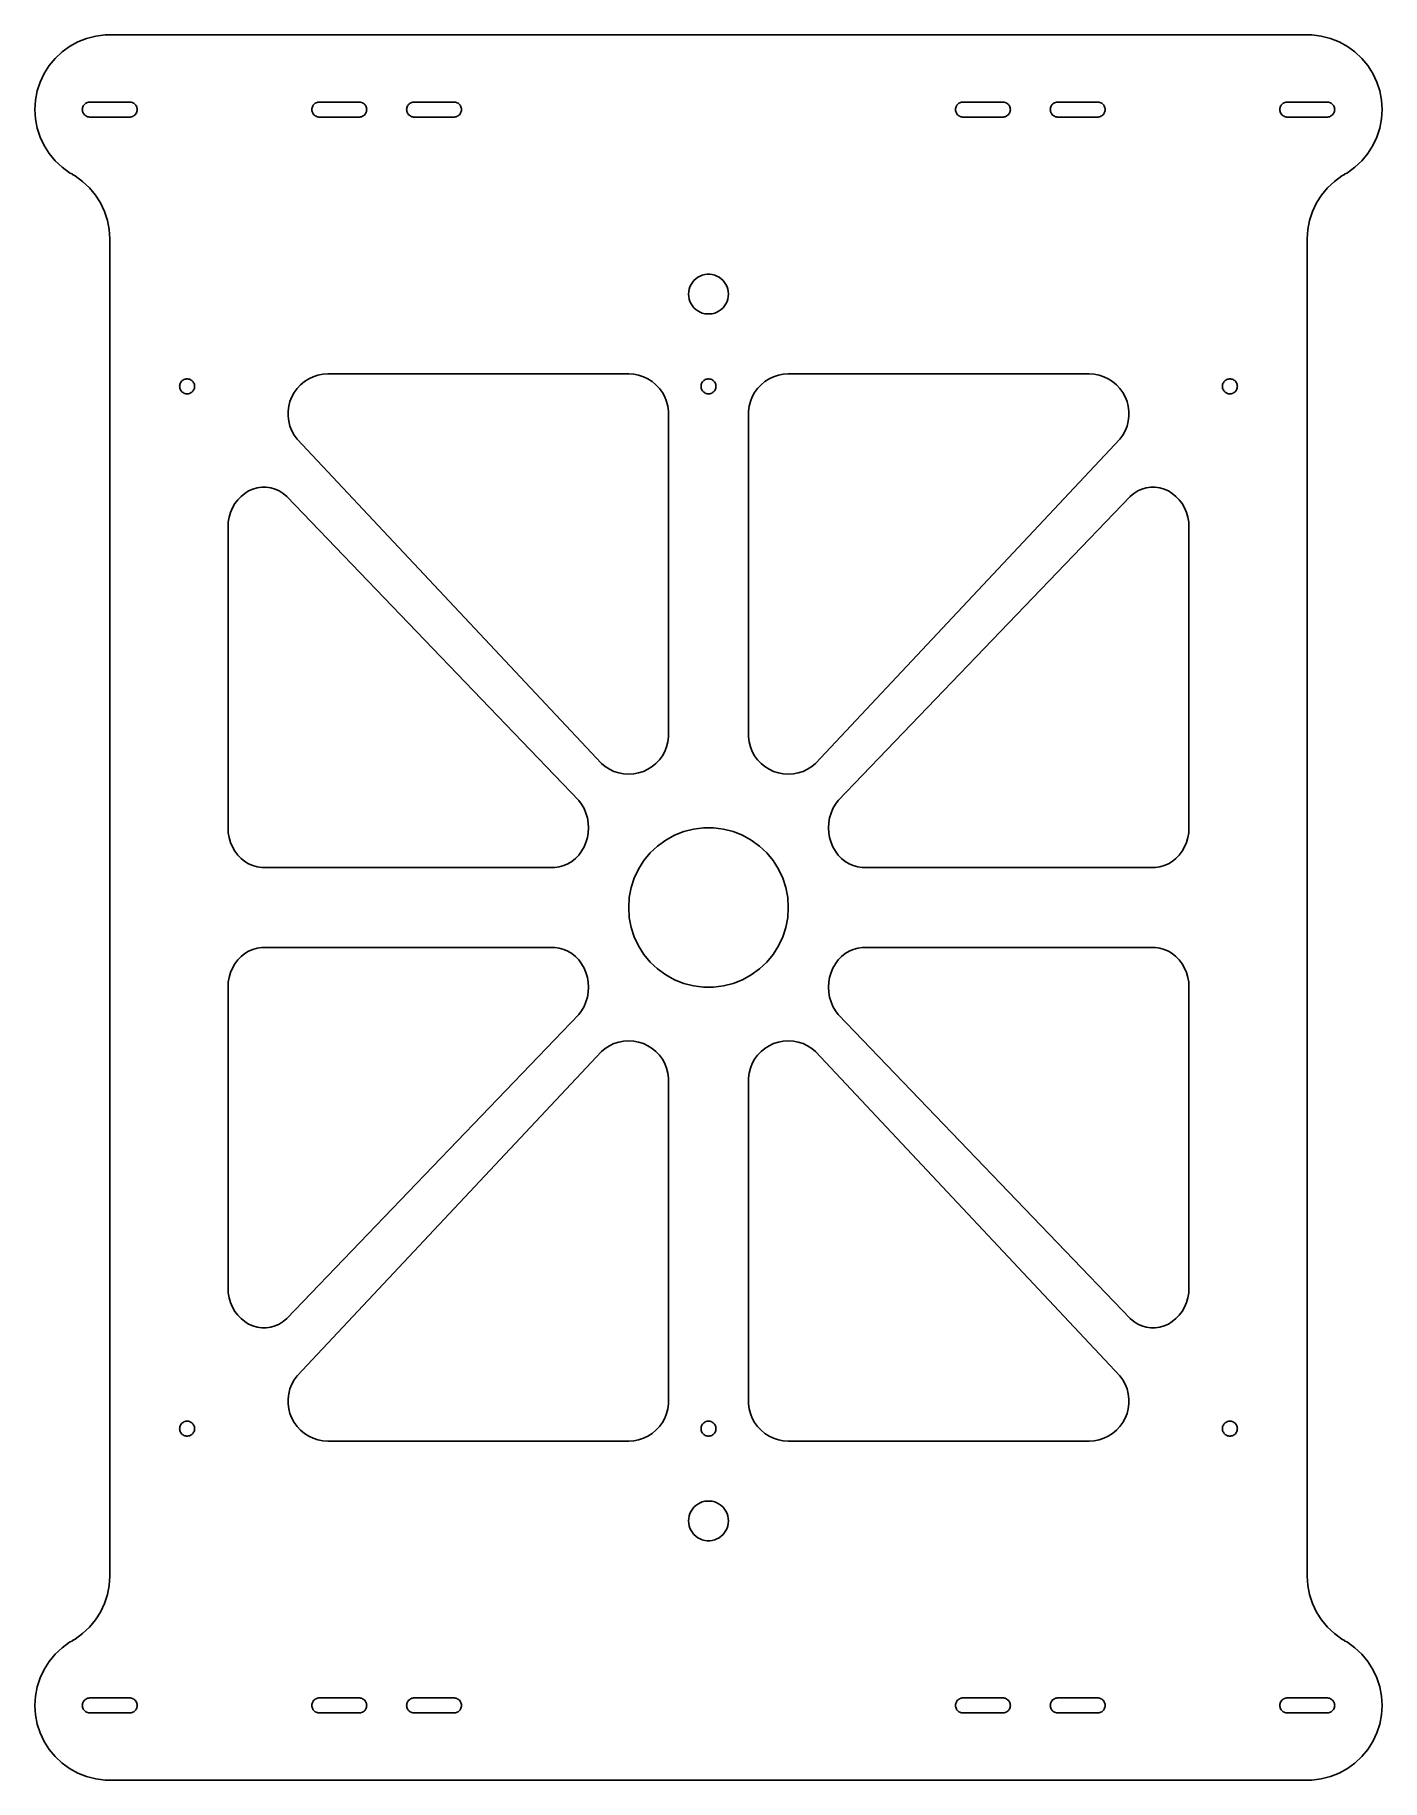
# Model space of a CAD drawing. Header units: metres. Extents: x -135 to 135, y -175 to 175.
import ezdxf

# ---------------------------------------------------------------- set-up
doc = ezdxf.new("R2010")
doc.units = ezdxf.units.M

msp = doc.modelspace()

# ---------------------------------------------------------------- linework, layer by layer
for p, q in [((-120.942, 174.97), (-122.811, 174.734)), ((120.942, 174.97), (-120.942, 174.97)), ((122.811, 174.734), (120.942, 174.97)), ((-129.561, 171.558), (-130.935, 170.268)), ((-128.037, 172.665), (-129.561, 171.558)), ((-126.387, 173.572), (-128.037, 172.665)), ((-124.635, 174.266), (-126.387, 173.572)), ((-122.811, 174.734), (-124.635, 174.266)), ((124.635, 174.266), (122.811, 174.734)), ((126.387, 173.572), (124.635, 174.266)), ((128.037, 172.665), (126.387, 173.572)), ((129.561, 171.558), (128.037, 172.665)), ((130.935, 170.268), (129.561, 171.558)), ((-132.135, 168.817), (-133.145, 167.226)), ((-130.935, 170.268), (-132.135, 168.817)), ((132.135, 168.817), (130.935, 170.268)), ((133.145, 167.226), (132.135, 168.817)), ((-133.947, 165.522), (-134.529, 163.73)), ((-133.145, 167.226), (-133.947, 165.522)), ((133.947, 165.522), (133.145, 167.226)), ((134.529, 163.73), (133.947, 165.522)), ((-134.882, 161.88), (-135, 160)), ((-134.529, 163.73), (-134.882, 161.88)), ((-125.214, 160.882), (-125.093, 161.027)), ((-125.093, 161.027), (-124.956, 161.156)), ((-124.956, 161.156), (-124.804, 161.266)), ((-124.804, 161.266), (-124.639, 161.357)), ((-124.639, 161.357), (-124.464, 161.427)), ((-124.464, 161.427), (-124.281, 161.473)), ((-124.281, 161.473), (-124.094, 161.497)), ((-124.094, 161.497), (-115.906, 161.497)), ((-115.906, 161.497), (-115.719, 161.473)), ((-115.719, 161.473), (-115.536, 161.427)), ((-115.536, 161.427), (-115.361, 161.357)), ((-115.361, 161.357), (-115.196, 161.266)), ((-115.196, 161.266), (-115.044, 161.156)), ((-115.044, 161.156), (-114.907, 161.027)), ((-114.907, 161.027), (-114.786, 160.882)), ((-79.2135, 160.882), (-79.0934, 161.027)), ((-79.0934, 161.027), (-78.9561, 161.156)), ((-78.9561, 161.156), (-78.8037, 161.266)), ((-78.8037, 161.266), (-78.6387, 161.357)), ((-78.6387, 161.357), (-78.4635, 161.427)), ((-78.4635, 161.427), (-78.2811, 161.473)), ((-78.2811, 161.473), (-78.0942, 161.497)), ((-78.0942, 161.497), (-69.9058, 161.497)), ((-69.9058, 161.497), (-69.7189, 161.473)), ((-69.7189, 161.473), (-69.5365, 161.427)), ((-69.5365, 161.427), (-69.3613, 161.357)), ((-69.3613, 161.357), (-69.1963, 161.266)), ((-69.1963, 161.266), (-69.0439, 161.156)), ((-69.0439, 161.156), (-68.9066, 161.027)), ((-68.9066, 161.027), (-68.7865, 160.882)), ((-60.2135, 160.882), (-60.0935, 161.027)), ((-60.0935, 161.027), (-59.9561, 161.156)), ((-59.9561, 161.156), (-59.8037, 161.266)), ((-59.8037, 161.266), (-59.6387, 161.357)), ((-59.6387, 161.357), (-59.4635, 161.427)), ((-59.4635, 161.427), (-59.2811, 161.473)), ((-59.2811, 161.473), (-59.0942, 161.497)), ((-59.0942, 161.497), (-50.9058, 161.497)), ((-50.9058, 161.497), (-50.7189, 161.473)), ((-50.7189, 161.473), (-50.5365, 161.427)), ((-50.5365, 161.427), (-50.3613, 161.357)), ((-50.3613, 161.357), (-50.1963, 161.266)), ((-50.1963, 161.266), (-50.0439, 161.156)), ((-50.0439, 161.156), (-49.9066, 161.027)), ((-49.9066, 161.027), (-49.7865, 160.882)), ((49.7865, 160.882), (49.9066, 161.027)), ((49.9066, 161.027), (50.0439, 161.156)), ((50.0439, 161.156), (50.1963, 161.266)), ((50.1963, 161.266), (50.3613, 161.357)), ((50.3613, 161.357), (50.5365, 161.427)), ((50.5365, 161.427), (50.7189, 161.473)), ((50.7189, 161.473), (50.9058, 161.497)), ((50.9058, 161.497), (59.0942, 161.497)), ((59.0942, 161.497), (59.2811, 161.473)), ((59.2811, 161.473), (59.4635, 161.427)), ((59.4635, 161.427), (59.6387, 161.357)), ((59.6387, 161.357), (59.8037, 161.266)), ((59.8037, 161.266), (59.9561, 161.156)), ((59.9561, 161.156), (60.0935, 161.027)), ((60.0935, 161.027), (60.2135, 160.882)), ((68.7865, 160.882), (68.9066, 161.027)), ((68.9066, 161.027), (69.0439, 161.156)), ((69.0439, 161.156), (69.1963, 161.266)), ((69.1963, 161.266), (69.3613, 161.357)), ((69.3613, 161.357), (69.5365, 161.427)), ((69.5365, 161.427), (69.7189, 161.473)), ((69.7189, 161.473), (69.9058, 161.497)), ((69.9058, 161.497), (78.0942, 161.497)), ((78.0942, 161.497), (78.2811, 161.473)), ((78.2811, 161.473), (78.4635, 161.427)), ((78.4635, 161.427), (78.6387, 161.357)), ((78.6387, 161.357), (78.8037, 161.266)), ((78.8037, 161.266), (78.9561, 161.156)), ((78.9561, 161.156), (79.0934, 161.027)), ((79.0934, 161.027), (79.2135, 160.882)), ((114.786, 160.882), (114.907, 161.027)), ((114.907, 161.027), (115.044, 161.156)), ((115.044, 161.156), (115.196, 161.266)), ((115.196, 161.266), (115.361, 161.357)), ((115.361, 161.357), (115.536, 161.427)), ((115.536, 161.427), (115.719, 161.473)), ((115.719, 161.473), (115.906, 161.497)), ((115.906, 161.497), (124.094, 161.497)), ((124.094, 161.497), (124.281, 161.473)), ((124.281, 161.473), (124.464, 161.427)), ((124.464, 161.427), (124.639, 161.357)), ((124.639, 161.357), (124.804, 161.266)), ((124.804, 161.266), (124.956, 161.156)), ((124.956, 161.156), (125.093, 161.027)), ((125.093, 161.027), (125.214, 160.882)), ((134.882, 161.88), (134.529, 163.73)), ((135, 160), (134.882, 161.88)), ((-135, 160), (-134.882, 158.12)), ((-134.882, 158.12), (-134.529, 156.27)), ((-125.5, 160), (-125.488, 160.188)), ((-125.488, 159.812), (-125.5, 160)), ((-125.488, 160.188), (-125.453, 160.373)), ((-125.453, 159.627), (-125.488, 159.812)), ((-125.453, 160.373), (-125.395, 160.552)), ((-125.395, 159.448), (-125.453, 159.627)), ((-125.395, 160.552), (-125.314, 160.723)), ((-125.314, 159.277), (-125.395, 159.448)), ((-125.314, 160.723), (-125.214, 160.882)), ((-125.214, 159.118), (-125.314, 159.277)), ((-125.093, 158.973), (-125.214, 159.118)), ((-124.956, 158.844), (-125.093, 158.973)), ((-124.804, 158.734), (-124.956, 158.844)), ((-124.639, 158.643), (-124.804, 158.734)), ((-124.464, 158.573), (-124.639, 158.643)), ((-124.281, 158.527), (-124.464, 158.573)), ((-124.094, 158.503), (-124.281, 158.527)), ((-115.906, 158.503), (-124.094, 158.503)), ((-115.719, 158.527), (-115.906, 158.503)), ((-115.536, 158.573), (-115.719, 158.527)), ((-115.361, 158.643), (-115.536, 158.573)), ((-115.196, 158.734), (-115.361, 158.643)), ((-115.044, 158.844), (-115.196, 158.734)), ((-114.907, 158.973), (-115.044, 158.844)), ((-114.786, 159.118), (-114.907, 158.973)), ((-114.786, 160.882), (-114.686, 160.723)), ((-114.686, 159.277), (-114.786, 159.118)), ((-114.686, 160.723), (-114.605, 160.552)), ((-114.605, 159.448), (-114.686, 159.277)), ((-114.605, 160.552), (-114.547, 160.373)), ((-114.547, 159.627), (-114.605, 159.448)), ((-114.547, 160.373), (-114.512, 160.188)), ((-114.512, 159.812), (-114.547, 159.627)), ((-114.512, 160.188), (-114.5, 160)), ((-114.5, 160), (-114.512, 159.812)), ((-79.5, 160), (-79.4882, 160.188)), ((-79.4882, 159.812), (-79.5, 160)), ((-79.4882, 160.188), (-79.4529, 160.373)), ((-79.4529, 159.627), (-79.4882, 159.812)), ((-79.4529, 160.373), (-79.3947, 160.552)), ((-79.3947, 159.448), (-79.4529, 159.627)), ((-79.3947, 160.552), (-79.3145, 160.723)), ((-79.3145, 159.277), (-79.3947, 159.448)), ((-79.3145, 160.723), (-79.2135, 160.882)), ((-79.2135, 159.118), (-79.3145, 159.277)), ((-79.0934, 158.973), (-79.2135, 159.118)), ((-78.9561, 158.844), (-79.0934, 158.973)), ((-78.8037, 158.734), (-78.9561, 158.844)), ((-78.6387, 158.643), (-78.8037, 158.734)), ((-78.4635, 158.573), (-78.6387, 158.643)), ((-78.2811, 158.527), (-78.4635, 158.573)), ((-78.0942, 158.503), (-78.2811, 158.527)), ((-69.9058, 158.503), (-78.0942, 158.503)), ((-69.7189, 158.527), (-69.9058, 158.503)), ((-69.5365, 158.573), (-69.7189, 158.527)), ((-69.3613, 158.643), (-69.5365, 158.573)), ((-69.1963, 158.734), (-69.3613, 158.643)), ((-69.0439, 158.844), (-69.1963, 158.734)), ((-68.9066, 158.973), (-69.0439, 158.844)), ((-68.7865, 159.118), (-68.9066, 158.973)), ((-68.7865, 160.882), (-68.6855, 160.723)), ((-68.6855, 159.277), (-68.7865, 159.118)), ((-68.6855, 160.723), (-68.6053, 160.552)), ((-68.6053, 159.448), (-68.6855, 159.277)), ((-68.6053, 160.552), (-68.5471, 160.373)), ((-68.5471, 159.627), (-68.6053, 159.448)), ((-68.5471, 160.373), (-68.5118, 160.188)), ((-68.5118, 159.812), (-68.5471, 159.627)), ((-68.5118, 160.188), (-68.5, 160)), ((-68.5, 160), (-68.5118, 159.812)), ((-60.5, 160), (-60.4882, 160.188)), ((-60.4882, 159.812), (-60.5, 160)), ((-60.4882, 160.188), (-60.4529, 160.373)), ((-60.4529, 159.627), (-60.4882, 159.812)), ((-60.4529, 160.373), (-60.3947, 160.552)), ((-60.3947, 159.448), (-60.4529, 159.627)), ((-60.3947, 160.552), (-60.3145, 160.723)), ((-60.3145, 159.277), (-60.3947, 159.448)), ((-60.3145, 160.723), (-60.2135, 160.882)), ((-60.2135, 159.118), (-60.3145, 159.277)), ((-60.0935, 158.973), (-60.2135, 159.118)), ((-59.9561, 158.844), (-60.0935, 158.973)), ((-59.8037, 158.734), (-59.9561, 158.844)), ((-59.6387, 158.643), (-59.8037, 158.734)), ((-59.4635, 158.573), (-59.6387, 158.643)), ((-59.2811, 158.527), (-59.4635, 158.573)), ((-59.0942, 158.503), (-59.2811, 158.527)), ((-50.9058, 158.503), (-59.0942, 158.503)), ((-50.7189, 158.527), (-50.9058, 158.503)), ((-50.5365, 158.573), (-50.7189, 158.527)), ((-50.3613, 158.643), (-50.5365, 158.573)), ((-50.1963, 158.734), (-50.3613, 158.643)), ((-50.0439, 158.844), (-50.1963, 158.734)), ((-49.9066, 158.973), (-50.0439, 158.844)), ((-49.7865, 159.118), (-49.9066, 158.973)), ((-49.7865, 160.882), (-49.6855, 160.723)), ((-49.6855, 159.277), (-49.7865, 159.118)), ((-49.6855, 160.723), (-49.6053, 160.552)), ((-49.6053, 159.448), (-49.6855, 159.277)), ((-49.6053, 160.552), (-49.5471, 160.373)), ((-49.5471, 159.627), (-49.6053, 159.448)), ((-49.5471, 160.373), (-49.5118, 160.188)), ((-49.5118, 159.812), (-49.5471, 159.627)), ((-49.5118, 160.188), (-49.5, 160)), ((-49.5, 160), (-49.5118, 159.812)), ((49.5, 160), (49.5118, 160.188)), ((49.5118, 159.812), (49.5, 160)), ((49.5118, 160.188), (49.5471, 160.373)), ((49.5471, 159.627), (49.5118, 159.812)), ((49.5471, 160.373), (49.6053, 160.552)), ((49.6053, 159.448), (49.5471, 159.627)), ((49.6053, 160.552), (49.6855, 160.723)), ((49.6855, 159.277), (49.6053, 159.448)), ((49.6855, 160.723), (49.7865, 160.882)), ((49.7865, 159.118), (49.6855, 159.277)), ((49.9066, 158.973), (49.7865, 159.118)), ((50.0439, 158.844), (49.9066, 158.973)), ((50.1963, 158.734), (50.0439, 158.844)), ((50.3613, 158.643), (50.1963, 158.734)), ((50.5365, 158.573), (50.3613, 158.643)), ((50.7189, 158.527), (50.5365, 158.573)), ((50.9058, 158.503), (50.7189, 158.527)), ((59.0942, 158.503), (50.9058, 158.503)), ((59.2811, 158.527), (59.0942, 158.503)), ((59.4635, 158.573), (59.2811, 158.527)), ((59.6387, 158.643), (59.4635, 158.573)), ((59.8037, 158.734), (59.6387, 158.643)), ((59.9561, 158.844), (59.8037, 158.734)), ((60.0935, 158.973), (59.9561, 158.844)), ((60.2135, 159.118), (60.0935, 158.973)), ((60.2135, 160.882), (60.3145, 160.723)), ((60.3145, 159.277), (60.2135, 159.118)), ((60.3145, 160.723), (60.3947, 160.552)), ((60.3947, 159.448), (60.3145, 159.277)), ((60.3947, 160.552), (60.4529, 160.373)), ((60.4529, 159.627), (60.3947, 159.448)), ((60.4529, 160.373), (60.4882, 160.188)), ((60.4882, 159.812), (60.4529, 159.627)), ((60.4882, 160.188), (60.5, 160)), ((60.5, 160), (60.4882, 159.812)), ((68.5, 160), (68.5118, 160.188)), ((68.5118, 159.812), (68.5, 160)), ((68.5118, 160.188), (68.5471, 160.373)), ((68.5471, 159.627), (68.5118, 159.812)), ((68.5471, 160.373), (68.6053, 160.552)), ((68.6053, 159.448), (68.5471, 159.627)), ((68.6053, 160.552), (68.6855, 160.723)), ((68.6855, 159.277), (68.6053, 159.448)), ((68.6855, 160.723), (68.7865, 160.882)), ((68.7865, 159.118), (68.6855, 159.277)), ((68.9066, 158.973), (68.7865, 159.118)), ((69.0439, 158.844), (68.9066, 158.973)), ((69.1963, 158.734), (69.0439, 158.844)), ((69.3613, 158.643), (69.1963, 158.734)), ((69.5365, 158.573), (69.3613, 158.643)), ((69.7189, 158.527), (69.5365, 158.573)), ((69.9058, 158.503), (69.7189, 158.527)), ((78.0942, 158.503), (69.9058, 158.503)), ((78.2811, 158.527), (78.0942, 158.503)), ((78.4635, 158.573), (78.2811, 158.527)), ((78.6387, 158.643), (78.4635, 158.573)), ((78.8037, 158.734), (78.6387, 158.643)), ((78.9561, 158.844), (78.8037, 158.734)), ((79.0934, 158.973), (78.9561, 158.844)), ((79.2135, 159.118), (79.0934, 158.973)), ((79.2135, 160.882), (79.3145, 160.723)), ((79.3145, 159.277), (79.2135, 159.118)), ((79.3145, 160.723), (79.3947, 160.552)), ((79.3947, 159.448), (79.3145, 159.277)), ((79.3947, 160.552), (79.4529, 160.373)), ((79.4529, 159.627), (79.3947, 159.448)), ((79.4529, 160.373), (79.4882, 160.188)), ((79.4882, 159.812), (79.4529, 159.627)), ((79.4882, 160.188), (79.5, 160)), ((79.5, 160), (79.4882, 159.812)), ((114.5, 160), (114.512, 160.188)), ((114.512, 159.812), (114.5, 160)), ((114.512, 160.188), (114.547, 160.373)), ((114.547, 159.627), (114.512, 159.812)), ((114.547, 160.373), (114.605, 160.552)), ((114.605, 159.448), (114.547, 159.627)), ((114.605, 160.552), (114.686, 160.723)), ((114.686, 159.277), (114.605, 159.448)), ((114.686, 160.723), (114.786, 160.882)), ((114.786, 159.118), (114.686, 159.277)), ((114.907, 158.973), (114.786, 159.118)), ((115.044, 158.844), (114.907, 158.973)), ((115.196, 158.734), (115.044, 158.844)), ((115.361, 158.643), (115.196, 158.734)), ((115.536, 158.573), (115.361, 158.643)), ((115.719, 158.527), (115.536, 158.573)), ((115.906, 158.503), (115.719, 158.527)), ((124.094, 158.503), (115.906, 158.503)), ((124.281, 158.527), (124.094, 158.503)), ((124.464, 158.573), (124.281, 158.527)), ((124.639, 158.643), (124.464, 158.573)), ((124.804, 158.734), (124.639, 158.643)), ((124.956, 158.844), (124.804, 158.734)), ((125.093, 158.973), (124.956, 158.844)), ((125.214, 159.118), (125.093, 158.973)), ((125.214, 160.882), (125.314, 160.723)), ((125.314, 159.277), (125.214, 159.118)), ((125.314, 160.723), (125.395, 160.552)), ((125.395, 159.448), (125.314, 159.277)), ((125.395, 160.552), (125.453, 160.373)), ((125.453, 159.627), (125.395, 159.448)), ((125.453, 160.373), (125.488, 160.188)), ((125.488, 159.812), (125.453, 159.627)), ((125.488, 160.188), (125.5, 160)), ((125.5, 160), (125.488, 159.812)), ((134.529, 156.27), (134.882, 158.12)), ((134.882, 158.12), (135, 160)), ((-134.529, 156.27), (-133.947, 154.478)), ((-133.947, 154.478), (-133.145, 152.774)), ((133.145, 152.774), (133.947, 154.478)), ((133.947, 154.478), (134.529, 156.27)), ((-133.145, 152.774), (-132.135, 151.183)), ((-132.135, 151.183), (-130.935, 149.732)), ((130.935, 149.732), (132.135, 151.183)), ((132.135, 151.183), (133.145, 152.774)), ((-130.935, 149.732), (-129.561, 148.442)), ((-129.561, 148.442), (-128.037, 147.335)), ((-128.037, 147.335), (-127.5, 147.04)), ((-127.5, 147.04), (-127.5, 147.01)), ((-127.5, 147.01), (-126.963, 146.715)), ((126.963, 146.715), (127.5, 147.01)), ((127.5, 147.04), (128.037, 147.335)), ((127.5, 147.01), (127.5, 147.04)), ((128.037, 147.335), (129.561, 148.442)), ((129.561, 148.442), (130.935, 149.732)), ((-126.963, 146.715), (-125.439, 145.608)), ((-125.439, 145.608), (-124.065, 144.318)), ((-124.065, 144.318), (-122.865, 142.867)), ((122.865, 142.867), (124.065, 144.318)), ((124.065, 144.318), (125.439, 145.608)), ((125.439, 145.608), (126.963, 146.715)), ((-122.865, 142.867), (-121.855, 141.276)), ((-121.855, 141.276), (-121.053, 139.572)), ((121.053, 139.572), (121.855, 141.276)), ((121.855, 141.276), (122.865, 142.867)), ((-121.053, 139.572), (-120.471, 137.78)), ((-120.471, 137.78), (-120.118, 135.93)), ((120.118, 135.93), (120.471, 137.78)), ((120.471, 137.78), (121.053, 139.572)), ((-120.118, 135.93), (-120, 134.05)), ((-120, 134.05), (-120, -134.05)), ((120, 134.05), (120.118, 135.93)), ((120, -134.05), (120, 134.05)), ((-2.91586, 125.738), (-2.54968, 126.082)), ((-2.54968, 126.082), (-2.1433, 126.377)), ((-2.1433, 126.377), (-1.70311, 126.619)), ((-1.70311, 126.619), (-1.23605, 126.804)), ((-1.23605, 126.804), (-0.74951, 126.929)), ((-0.74951, 126.929), (-0.25116, 126.992)), ((-0.25116, 126.992), (0.25116, 126.992)), ((0.25116, 126.992), (0.74951, 126.929)), ((0.74951, 126.929), (1.23605, 126.804)), ((1.23605, 126.804), (1.70311, 126.619)), ((1.70311, 126.619), (2.1433, 126.377)), ((2.1433, 126.377), (2.54968, 126.082)), ((2.54968, 126.082), (2.91586, 125.738)), ((-4, 123), (-3.96844, 123.501)), ((-3.96844, 122.499), (-4, 123)), ((-3.96844, 123.501), (-3.87433, 123.995)), ((-3.87433, 122.005), (-3.96844, 122.499)), ((-3.87433, 123.995), (-3.7191, 124.472)), ((-3.7191, 124.472), (-3.50522, 124.927)), ((-3.50522, 124.927), (-3.23605, 125.351)), ((-3.23605, 125.351), (-2.91586, 125.738)), ((2.91586, 125.738), (3.23605, 125.351)), ((3.23605, 125.351), (3.50522, 124.927)), ((3.50522, 124.927), (3.7191, 124.472)), ((3.7191, 124.472), (3.87433, 123.995)), ((3.87433, 123.995), (3.96844, 123.501)), ((3.96844, 122.499), (3.87433, 122.005)), ((3.96844, 123.501), (4, 123)), ((4, 123), (3.96844, 122.499)), ((-3.7191, 121.527), (-3.87433, 122.005)), ((-3.50522, 121.073), (-3.7191, 121.527)), ((-3.23605, 120.649), (-3.50522, 121.073)), ((-2.91586, 120.262), (-3.23605, 120.649)), ((-2.54968, 119.918), (-2.91586, 120.262)), ((-2.1433, 119.623), (-2.54968, 119.918)), ((-1.70311, 119.381), (-2.1433, 119.623)), ((-1.23605, 119.196), (-1.70311, 119.381)), ((-0.74951, 119.071), (-1.23605, 119.196)), ((-0.25116, 119.008), (-0.74951, 119.071)), ((0.25116, 119.008), (-0.25116, 119.008)), ((0.74951, 119.071), (0.25116, 119.008)), ((1.23605, 119.196), (0.74951, 119.071)), ((1.70311, 119.381), (1.23605, 119.196)), ((2.1433, 119.623), (1.70311, 119.381)), ((2.54968, 119.918), (2.1433, 119.623)), ((2.91586, 120.262), (2.54968, 119.918)), ((3.23605, 120.649), (2.91586, 120.262)), ((3.50522, 121.073), (3.23605, 120.649)), ((3.7191, 121.527), (3.50522, 121.073)), ((3.87433, 122.005), (3.7191, 121.527)), ((-105.953, 104.873), (-105.895, 105.052)), ((-105.895, 105.052), (-105.814, 105.223)), ((-105.814, 105.223), (-105.714, 105.382)), ((-105.714, 105.382), (-105.593, 105.527)), ((-105.593, 105.527), (-105.456, 105.656)), ((-105.456, 105.656), (-105.304, 105.766)), ((-105.304, 105.766), (-105.139, 105.857)), ((-105.139, 105.857), (-104.964, 105.927)), ((-104.964, 105.927), (-104.781, 105.973)), ((-104.781, 105.973), (-104.594, 105.997)), ((-104.594, 105.997), (-104.406, 105.997)), ((-104.406, 105.997), (-104.219, 105.973)), ((-104.219, 105.973), (-104.036, 105.927)), ((-104.036, 105.927), (-103.861, 105.857)), ((-103.861, 105.857), (-103.696, 105.766)), ((-103.696, 105.766), (-103.544, 105.656)), ((-103.544, 105.656), (-103.407, 105.527)), ((-103.407, 105.527), (-103.286, 105.382)), ((-103.286, 105.382), (-103.186, 105.223)), ((-103.186, 105.223), (-103.105, 105.052)), ((-103.105, 105.052), (-103.047, 104.873)), ((-81.7564, 104.832), (-80.9823, 105.472)), ((-80.9823, 105.472), (-80.134, 106.01)), ((-80.134, 106.01), (-79.225, 106.438)), ((-79.225, 106.438), (-78.2695, 106.749)), ((-78.2695, 106.749), (-77.2827, 106.937)), ((-77.2827, 106.937), (-76.28, 107)), ((-76.28, 107), (-16, 107)), ((-16, 107), (-14.9973, 106.937)), ((-14.9973, 106.937), (-14.0105, 106.749)), ((-14.0105, 106.749), (-13.055, 106.438)), ((-13.055, 106.438), (-12.146, 106.01)), ((-12.146, 106.01), (-11.2977, 105.472)), ((-11.2977, 105.472), (-10.5236, 104.832)), ((-1.45287, 104.873), (-1.39465, 105.052)), ((-1.39465, 105.052), (-1.31445, 105.223)), ((-1.31445, 105.223), (-1.21352, 105.382)), ((-1.21352, 105.382), (-1.09344, 105.527)), ((-1.09344, 105.527), (-0.95613, 105.656)), ((-0.95613, 105.656), (-0.80373, 105.766)), ((-0.80373, 105.766), (-0.63866, 105.857)), ((-0.63866, 105.857), (-0.46352, 105.927)), ((-0.46352, 105.927), (-0.28107, 105.973)), ((-0.28107, 105.973), (-0.09418, 105.997)), ((-0.09418, 105.997), (0.09418, 105.997)), ((0.09418, 105.997), (0.28107, 105.973)), ((0.28107, 105.973), (0.46352, 105.927)), ((0.46352, 105.927), (0.63866, 105.857)), ((0.63866, 105.857), (0.80373, 105.766)), ((0.80373, 105.766), (0.95613, 105.656)), ((0.95613, 105.656), (1.09344, 105.527)), ((1.09344, 105.527), (1.21352, 105.382)), ((1.21352, 105.382), (1.31445, 105.223)), ((1.31445, 105.223), (1.39465, 105.052)), ((1.39465, 105.052), (1.45287, 104.873)), ((10.5236, 104.832), (11.2977, 105.472)), ((11.2977, 105.472), (12.146, 106.01)), ((12.146, 106.01), (13.055, 106.438)), ((13.055, 106.438), (14.0105, 106.749)), ((14.0105, 106.749), (14.9973, 106.937)), ((14.9973, 106.937), (16, 107)), ((16, 107), (76.28, 107)), ((76.28, 107), (77.2827, 106.937)), ((77.2827, 106.937), (78.2695, 106.749)), ((78.2695, 106.749), (79.225, 106.438)), ((79.225, 106.438), (80.134, 106.01)), ((80.134, 106.01), (80.9823, 105.472)), ((80.9823, 105.472), (81.7564, 104.832)), ((103.047, 104.873), (103.105, 105.052)), ((103.105, 105.052), (103.186, 105.223)), ((103.186, 105.223), (103.286, 105.382)), ((103.286, 105.382), (103.407, 105.527)), ((103.407, 105.527), (103.544, 105.656)), ((103.544, 105.656), (103.696, 105.766)), ((103.696, 105.766), (103.861, 105.857)), ((103.861, 105.857), (104.036, 105.927)), ((104.036, 105.927), (104.219, 105.973)), ((104.219, 105.973), (104.406, 105.997)), ((104.406, 105.997), (104.594, 105.997)), ((104.594, 105.997), (104.781, 105.973)), ((104.781, 105.973), (104.964, 105.927)), ((104.964, 105.927), (105.139, 105.857)), ((105.139, 105.857), (105.304, 105.766)), ((105.304, 105.766), (105.456, 105.656)), ((105.456, 105.656), (105.593, 105.527)), ((105.593, 105.527), (105.714, 105.382)), ((105.714, 105.382), (105.814, 105.223)), ((105.814, 105.223), (105.895, 105.052)), ((105.895, 105.052), (105.953, 104.873)), ((-106, 104.5), (-105.988, 104.688)), ((-105.988, 104.312), (-106, 104.5)), ((-105.988, 104.688), (-105.953, 104.873)), ((-105.953, 104.127), (-105.988, 104.312)), ((-105.895, 103.948), (-105.953, 104.127)), ((-105.814, 103.777), (-105.895, 103.948)), ((-105.714, 103.618), (-105.814, 103.777)), ((-105.593, 103.473), (-105.714, 103.618)), ((-105.456, 103.344), (-105.593, 103.473)), ((-105.304, 103.234), (-105.456, 103.344)), ((-105.139, 103.143), (-105.304, 103.234)), ((-104.964, 103.073), (-105.139, 103.143)), ((-104.781, 103.027), (-104.964, 103.073)), ((-104.594, 103.003), (-104.781, 103.027)), ((-104.406, 103.003), (-104.594, 103.003)), ((-104.219, 103.027), (-104.406, 103.003)), ((-104.036, 103.073), (-104.219, 103.027)), ((-103.861, 103.143), (-104.036, 103.073)), ((-103.696, 103.234), (-103.861, 103.143)), ((-103.544, 103.344), (-103.696, 103.234)), ((-103.407, 103.473), (-103.544, 103.344)), ((-103.286, 103.618), (-103.407, 103.473)), ((-103.186, 103.777), (-103.286, 103.618)), ((-103.105, 103.948), (-103.186, 103.777)), ((-103.047, 104.127), (-103.105, 103.948)), ((-103.047, 104.873), (-103.012, 104.688)), ((-103.012, 104.312), (-103.047, 104.127)), ((-103.012, 104.688), (-103, 104.5)), ((-103, 104.5), (-103.012, 104.312)), ((-83.8884, 101.472), (-83.5186, 102.406)), ((-83.5186, 102.406), (-83.0346, 103.287)), ((-83.0346, 103.287), (-82.4441, 104.099)), ((-82.4441, 104.099), (-81.7564, 104.832)), ((-10.5236, 104.832), (-9.83589, 104.099)), ((-9.83589, 104.099), (-9.24538, 103.287)), ((-9.24538, 103.287), (-8.76138, 102.406)), ((-8.76138, 102.406), (-8.39154, 101.472)), ((-1.5, 104.5), (-1.48816, 104.688)), ((-1.48816, 104.312), (-1.5, 104.5)), ((-1.48816, 104.688), (-1.45287, 104.873)), ((-1.45287, 104.127), (-1.48816, 104.312)), ((-1.39465, 103.948), (-1.45287, 104.127)), ((-1.31445, 103.777), (-1.39465, 103.948)), ((-1.21352, 103.618), (-1.31445, 103.777)), ((-1.09344, 103.473), (-1.21352, 103.618)), ((-0.95613, 103.344), (-1.09344, 103.473)), ((-0.80373, 103.234), (-0.95613, 103.344)), ((-0.63866, 103.143), (-0.80373, 103.234)), ((-0.46352, 103.073), (-0.63866, 103.143)), ((-0.28107, 103.027), (-0.46352, 103.073)), ((-0.09418, 103.003), (-0.28107, 103.027)), ((0.09418, 103.003), (-0.09418, 103.003)), ((0.28107, 103.027), (0.09418, 103.003)), ((0.46352, 103.073), (0.28107, 103.027)), ((0.63866, 103.143), (0.46352, 103.073)), ((0.80373, 103.234), (0.63866, 103.143)), ((0.95613, 103.344), (0.80373, 103.234)), ((1.09344, 103.473), (0.95613, 103.344)), ((1.21352, 103.618), (1.09344, 103.473)), ((1.31445, 103.777), (1.21352, 103.618)), ((1.39465, 103.948), (1.31445, 103.777)), ((1.45287, 104.127), (1.39465, 103.948)), ((1.45287, 104.873), (1.48816, 104.688)), ((1.48816, 104.312), (1.45287, 104.127)), ((1.48816, 104.688), (1.5, 104.5)), ((1.5, 104.5), (1.48816, 104.312)), ((8.39154, 101.472), (8.76138, 102.406)), ((8.76138, 102.406), (9.24538, 103.287)), ((9.24538, 103.287), (9.83589, 104.099)), ((9.83589, 104.099), (10.5236, 104.832)), ((81.7564, 104.832), (82.4441, 104.099)), ((82.4441, 104.099), (83.0346, 103.287)), ((83.0346, 103.287), (83.5186, 102.406)), ((83.5186, 102.406), (83.8884, 101.472)), ((103, 104.5), (103.012, 104.688)), ((103.012, 104.312), (103, 104.5)), ((103.012, 104.688), (103.047, 104.873)), ((103.047, 104.127), (103.012, 104.312)), ((103.105, 103.948), (103.047, 104.127)), ((103.186, 103.777), (103.105, 103.948)), ((103.286, 103.618), (103.186, 103.777)), ((103.407, 103.473), (103.286, 103.618)), ((103.544, 103.344), (103.407, 103.473)), ((103.696, 103.234), (103.544, 103.344)), ((103.861, 103.143), (103.696, 103.234)), ((104.036, 103.073), (103.861, 103.143)), ((104.219, 103.027), (104.036, 103.073)), ((104.406, 103.003), (104.219, 103.027)), ((104.594, 103.003), (104.406, 103.003)), ((104.781, 103.027), (104.594, 103.003)), ((104.964, 103.073), (104.781, 103.027)), ((105.139, 103.143), (104.964, 103.073)), ((105.304, 103.234), (105.139, 103.143)), ((105.456, 103.344), (105.304, 103.234)), ((105.593, 103.473), (105.456, 103.344)), ((105.714, 103.618), (105.593, 103.473)), ((105.814, 103.777), (105.714, 103.618)), ((105.895, 103.948), (105.814, 103.777)), ((105.953, 104.127), (105.895, 103.948)), ((105.953, 104.873), (105.988, 104.688)), ((105.988, 104.312), (105.953, 104.127)), ((105.988, 104.688), (106, 104.5)), ((106, 104.5), (105.988, 104.312)), ((-84.2642, 99.5023), (-84.1383, 100.499)), ((-84.2642, 98.4977), (-84.2642, 99.5023)), ((-84.1383, 97.5009), (-84.2642, 98.4977)), ((-84.1383, 100.499), (-83.8884, 101.472)), ((-8.39154, 101.472), (-8.14169, 100.499)), ((-8.14169, 100.499), (-8.01578, 99.5023)), ((-8.01578, 99.5023), (-8.01578, 34.2177)), ((8.01578, 99.5023), (8.14169, 100.499)), ((8.01578, 34.2177), (8.01578, 99.5023)), ((8.14169, 100.499), (8.39154, 101.472)), ((83.8884, 101.472), (84.1383, 100.499)), ((84.1383, 100.499), (84.2642, 99.5023)), ((84.2642, 98.4977), (84.1383, 97.5009)), ((84.2642, 99.5023), (84.2642, 98.4977)), ((-83.8884, 96.5279), (-84.1383, 97.5009)), ((-83.5186, 95.5938), (-83.8884, 96.5279)), ((-83.0346, 94.7134), (-83.5186, 95.5938)), ((-82.4441, 93.9006), (-83.0346, 94.7134)), ((83.0346, 94.7134), (82.4441, 93.9006)), ((83.5186, 95.5938), (83.0346, 94.7134)), ((83.8884, 96.5279), (83.5186, 95.5938)), ((84.1383, 97.5009), (83.8884, 96.5279)), ((-21.4764, 28.8882), (-82.4441, 93.9006)), ((82.4441, 93.9006), (21.4764, 28.8882)), ((-91.3249, 83.8884), (-90.4491, 84.1383)), ((-90.4491, 84.1383), (-89.5521, 84.2642)), ((-89.5521, 84.2642), (-88.6479, 84.2642)), ((-88.6479, 84.2642), (-87.7509, 84.1383)), ((-87.7509, 84.1383), (-86.8751, 83.8884)), ((86.8751, 83.8884), (87.7509, 84.1383)), ((87.7509, 84.1383), (88.6479, 84.2642)), ((88.6479, 84.2642), (89.5521, 84.2642)), ((89.5521, 84.2642), (90.4491, 84.1383)), ((90.4491, 84.1383), (91.3249, 83.8884)), ((-95.4094, 80.134), (-94.9249, 80.9823)), ((-94.9249, 80.9823), (-94.3486, 81.7564)), ((-94.3486, 81.7564), (-93.6894, 82.4441)), ((-93.6894, 82.4441), (-92.9579, 83.0346)), ((-92.9579, 83.0346), (-92.1656, 83.5186)), ((-92.1656, 83.5186), (-91.3249, 83.8884)), ((-86.8751, 83.8884), (-86.0344, 83.5186)), ((-86.0344, 83.5186), (-85.242, 83.0346)), ((-85.242, 83.0346), (-84.5105, 82.4441)), ((-84.5105, 82.4441), (-25.9994, 21.4764)), ((25.9994, 21.4764), (84.5105, 82.4441)), ((84.5105, 82.4441), (85.242, 83.0346)), ((85.242, 83.0346), (86.0344, 83.5186)), ((86.0344, 83.5186), (86.8751, 83.8884)), ((91.3249, 83.8884), (92.1656, 83.5186)), ((92.1656, 83.5186), (92.9579, 83.0346)), ((92.9579, 83.0346), (93.6894, 82.4441)), ((93.6894, 82.4441), (94.3486, 81.7564)), ((94.3486, 81.7564), (94.9249, 80.9823)), ((94.9249, 80.9823), (95.4094, 80.134)), ((-96.3, 76.28), (-96.2432, 77.2827)), ((-96.2432, 77.2827), (-96.0738, 78.2695)), ((-96.0738, 78.2695), (-95.7944, 79.225)), ((-95.7944, 79.225), (-95.4094, 80.134)), ((95.4094, 80.134), (95.7944, 79.225)), ((95.7944, 79.225), (96.0738, 78.2695)), ((96.0738, 78.2695), (96.2432, 77.2827)), ((96.2432, 77.2827), (96.3, 76.28)), ((-96.3, 16), (-96.3, 76.28)), ((96.3, 76.28), (96.3, 16)), ((-8.39154, 32.2479), (-8.76138, 31.3138)), ((-8.14169, 33.2209), (-8.39154, 32.2479)), ((-8.01578, 34.2177), (-8.14169, 33.2209)), ((8.14169, 33.2209), (8.01578, 34.2177)), ((8.39154, 32.2479), (8.14169, 33.2209)), ((8.76138, 31.3138), (8.39154, 32.2479)), ((-20.7023, 28.2479), (-21.4764, 28.8882)), ((-19.854, 27.7095), (-20.7023, 28.2479)), ((-11.2977, 28.2479), (-12.146, 27.7095)), ((-10.5236, 28.8882), (-11.2977, 28.2479)), ((-9.83589, 29.6206), (-10.5236, 28.8882)), ((-9.24538, 30.4334), (-9.83589, 29.6206)), ((-8.76138, 31.3138), (-9.24538, 30.4334)), ((9.24538, 30.4334), (8.76138, 31.3138)), ((9.83589, 29.6206), (9.24538, 30.4334)), ((10.5236, 28.8882), (9.83589, 29.6206)), ((11.2977, 28.2479), (10.5236, 28.8882)), ((12.146, 27.7095), (11.2977, 28.2479)), ((20.7023, 28.2479), (19.854, 27.7095)), ((21.4764, 28.8882), (20.7023, 28.2479)), ((-18.945, 27.2818), (-19.854, 27.7095)), ((-17.9895, 26.9713), (-18.945, 27.2818)), ((-17.0027, 26.7831), (-17.9895, 26.9713)), ((-16, 26.72), (-17.0027, 26.7831)), ((-14.9973, 26.7831), (-16, 26.72)), ((-14.0105, 26.9713), (-14.9973, 26.7831)), ((-13.055, 27.2818), (-14.0105, 26.9713)), ((-12.146, 27.7095), (-13.055, 27.2818)), ((13.055, 27.2818), (12.146, 27.7095)), ((14.0105, 26.9713), (13.055, 27.2818)), ((14.9973, 26.7831), (14.0105, 26.9713)), ((16, 26.72), (14.9973, 26.7831)), ((17.0027, 26.7831), (16, 26.72)), ((17.9895, 26.9713), (17.0027, 26.7831)), ((18.945, 27.2818), (17.9895, 26.9713)), ((19.854, 27.7095), (18.945, 27.2818)), ((-25.9994, 21.4764), (-25.4231, 20.7023)), ((25.4231, 20.7023), (25.9994, 21.4764)), ((-25.4231, 20.7023), (-24.9386, 19.854)), ((-24.9386, 19.854), (-24.5536, 18.945)), ((-24.5536, 18.945), (-24.2742, 17.9895)), ((-24.2742, 17.9895), (-24.1048, 17.0027)), ((24.1048, 17.0027), (24.2742, 17.9895)), ((24.2742, 17.9895), (24.5536, 18.945)), ((24.5536, 18.945), (24.9386, 19.854)), ((24.9386, 19.854), (25.4231, 20.7023)), ((-96.2432, 14.9973), (-96.3, 16)), ((-96.0738, 14.0105), (-96.2432, 14.9973)), ((-95.7944, 13.055), (-96.0738, 14.0105)), ((-24.2742, 14.0105), (-24.5536, 13.055)), ((-24.1048, 14.9973), (-24.2742, 14.0105)), ((-24.1048, 17.0027), (-24.048, 16)), ((-24.048, 16), (-24.1048, 14.9973)), ((-8.57323, 13.5092), (-6.81245, 14.4772)), ((-6.81245, 14.4772), (-4.94426, 15.2169)), ((-4.94426, 15.2169), (-2.99809, 15.7166)), ((-2.99809, 15.7166), (-1.00464, 15.9684)), ((-1.00464, 15.9684), (1.00464, 15.9684)), ((1.00464, 15.9684), (2.99809, 15.7166)), ((2.99809, 15.7166), (4.94426, 15.2169)), ((4.94426, 15.2169), (6.81245, 14.4772)), ((6.81245, 14.4772), (8.57323, 13.5092)), ((24.048, 16), (24.1048, 17.0027)), ((24.1048, 14.9973), (24.048, 16)), ((24.2742, 14.0105), (24.1048, 14.9973)), ((24.5536, 13.055), (24.2742, 14.0105)), ((96.0738, 14.0105), (95.7944, 13.055)), ((96.2432, 14.9973), (96.0738, 14.0105)), ((96.3, 16), (96.2432, 14.9973)), ((-95.4094, 12.146), (-95.7944, 13.055)), ((-94.9249, 11.2977), (-95.4094, 12.146)), ((-94.3486, 10.5236), (-94.9249, 11.2977)), ((-93.6894, 9.83589), (-94.3486, 10.5236)), ((-25.9994, 10.5236), (-26.6585, 9.83589)), ((-25.4231, 11.2977), (-25.9994, 10.5236)), ((-24.9386, 12.146), (-25.4231, 11.2977)), ((-24.5536, 13.055), (-24.9386, 12.146)), ((-12.9443, 9.40456), (-11.6635, 10.9527)), ((-11.6635, 10.9527), (-10.1988, 12.3282)), ((-10.1988, 12.3282), (-8.57323, 13.5092)), ((8.57323, 13.5092), (10.1988, 12.3282)), ((10.1988, 12.3282), (11.6635, 10.9527)), ((11.6635, 10.9527), (12.9443, 9.40456)), ((24.9386, 12.146), (24.5536, 13.055)), ((25.4231, 11.2977), (24.9386, 12.146)), ((25.9994, 10.5236), (25.4231, 11.2977)), ((26.6585, 9.83589), (25.9994, 10.5236)), ((94.3486, 10.5236), (93.6894, 9.83589)), ((94.9249, 11.2977), (94.3486, 10.5236)), ((95.4094, 12.146), (94.9249, 11.2977)), ((95.7944, 13.055), (95.4094, 12.146)), ((-92.9579, 9.24538), (-93.6894, 9.83589)), ((-92.1656, 8.76138), (-92.9579, 9.24538)), ((-91.3249, 8.39154), (-92.1656, 8.76138)), ((-90.4491, 8.14169), (-91.3249, 8.39154)), ((-89.5521, 8.01578), (-90.4491, 8.14169)), ((-30.7959, 8.01578), (-89.5521, 8.01578)), ((-29.8988, 8.14169), (-30.7959, 8.01578)), ((-29.0231, 8.39154), (-29.8988, 8.14169)), ((-28.1824, 8.76138), (-29.0231, 8.39154)), ((-27.39, 9.24538), (-28.1824, 8.76138)), ((-26.6585, 9.83589), (-27.39, 9.24538)), ((-14.8764, 5.88998), (-14.0209, 7.70805)), ((-14.0209, 7.70805), (-12.9443, 9.40456)), ((12.9443, 9.40456), (14.0209, 7.70805)), ((14.0209, 7.70805), (14.8764, 5.88998)), ((27.39, 9.24538), (26.6585, 9.83589)), ((28.1824, 8.76138), (27.39, 9.24538)), ((29.0231, 8.39154), (28.1824, 8.76138)), ((29.8988, 8.14169), (29.0231, 8.39154)), ((30.7959, 8.01578), (29.8988, 8.14169)), ((89.5521, 8.01578), (30.7959, 8.01578)), ((90.4491, 8.14169), (89.5521, 8.01578)), ((91.3249, 8.39154), (90.4491, 8.14169)), ((92.1656, 8.76138), (91.3249, 8.39154)), ((92.9579, 9.24538), (92.1656, 8.76138)), ((93.6894, 9.83589), (92.9579, 9.24538)), ((-15.8738, 2.00533), (-15.4973, 3.97903)), ((-15.4973, 3.97903), (-14.8764, 5.88998)), ((14.8764, 5.88998), (15.4973, 3.97903)), ((15.4973, 3.97903), (15.8738, 2.00533)), ((-16, 0), (-15.8738, 2.00533)), ((-15.8738, -2.00533), (-16, 0)), ((15.8738, 2.00533), (16, 0)), ((16, 0), (15.8738, -2.00533)), ((-15.4973, -3.97903), (-15.8738, -2.00533)), ((15.8738, -2.00533), (15.4973, -3.97903)), ((-14.8764, -5.88998), (-15.4973, -3.97903)), ((-14.0209, -7.70805), (-14.8764, -5.88998)), ((14.8764, -5.88998), (14.0209, -7.70805)), ((15.4973, -3.97903), (14.8764, -5.88998)), ((-94.3486, -10.5236), (-93.6894, -9.83589)), ((-93.6894, -9.83589), (-92.9579, -9.24538)), ((-92.9579, -9.24538), (-92.1656, -8.76138)), ((-92.1656, -8.76138), (-91.3249, -8.39154)), ((-91.3249, -8.39154), (-90.4491, -8.14169)), ((-90.4491, -8.14169), (-89.5521, -8.01578)), ((-89.5521, -8.01578), (-30.7959, -8.01578)), ((-30.7959, -8.01578), (-29.8988, -8.14169)), ((-29.8988, -8.14169), (-29.0231, -8.39154)), ((-29.0231, -8.39154), (-28.1824, -8.76138)), ((-28.1824, -8.76138), (-27.39, -9.24538)), ((-27.39, -9.24538), (-26.6585, -9.83589)), ((-26.6585, -9.83589), (-25.9994, -10.5236)), ((-12.9443, -9.40456), (-14.0209, -7.70805)), ((-11.6635, -10.9527), (-12.9443, -9.40456)), ((12.9443, -9.40456), (11.6635, -10.9527)), ((14.0209, -7.70805), (12.9443, -9.40456)), ((25.9994, -10.5236), (26.6585, -9.83589)), ((26.6585, -9.83589), (27.39, -9.24538)), ((27.39, -9.24538), (28.1824, -8.76138)), ((28.1824, -8.76138), (29.0231, -8.39154)), ((29.0231, -8.39154), (29.8988, -8.14169)), ((29.8988, -8.14169), (30.7959, -8.01578)), ((30.7959, -8.01578), (89.5521, -8.01578)), ((89.5521, -8.01578), (90.4491, -8.14169)), ((90.4491, -8.14169), (91.3249, -8.39154)), ((91.3249, -8.39154), (92.1656, -8.76138)), ((92.1656, -8.76138), (92.9579, -9.24538)), ((92.9579, -9.24538), (93.6894, -9.83589)), ((93.6894, -9.83589), (94.3486, -10.5236)), ((-96.0738, -14.0105), (-95.7944, -13.055)), ((-95.7944, -13.055), (-95.4094, -12.146)), ((-95.4094, -12.146), (-94.9249, -11.2977)), ((-94.9249, -11.2977), (-94.3486, -10.5236)), ((-25.9994, -10.5236), (-25.4231, -11.2977)), ((-25.4231, -11.2977), (-24.9386, -12.146)), ((-24.9386, -12.146), (-24.5536, -13.055)), ((-24.5536, -13.055), (-24.2742, -14.0105)), ((-10.1988, -12.3282), (-11.6635, -10.9527)), ((-8.57323, -13.5092), (-10.1988, -12.3282)), ((-6.81245, -14.4772), (-8.57323, -13.5092)), ((8.57323, -13.5092), (6.81245, -14.4772)), ((10.1988, -12.3282), (8.57323, -13.5092)), ((11.6635, -10.9527), (10.1988, -12.3282)), ((24.2742, -14.0105), (24.5536, -13.055)), ((24.5536, -13.055), (24.9386, -12.146)), ((24.9386, -12.146), (25.4231, -11.2977)), ((25.4231, -11.2977), (25.9994, -10.5236)), ((94.3486, -10.5236), (94.9249, -11.2977)), ((94.9249, -11.2977), (95.4094, -12.146)), ((95.4094, -12.146), (95.7944, -13.055)), ((95.7944, -13.055), (96.0738, -14.0105)), ((-96.3, -16), (-96.2432, -14.9973)), ((-96.3, -76.28), (-96.3, -16)), ((-96.2432, -14.9973), (-96.0738, -14.0105)), ((-24.2742, -14.0105), (-24.1048, -14.9973)), ((-24.1048, -17.0027), (-24.2742, -17.9895)), ((-24.1048, -14.9973), (-24.048, -16)), ((-24.048, -16), (-24.1048, -17.0027)), ((-4.94426, -15.2169), (-6.81245, -14.4772)), ((-2.99809, -15.7166), (-4.94426, -15.2169)), ((-1.00464, -15.9684), (-2.99809, -15.7166)), ((1.00464, -15.9684), (-1.00464, -15.9684)), ((2.99809, -15.7166), (1.00464, -15.9684)), ((4.94426, -15.2169), (2.99809, -15.7166)), ((6.81245, -14.4772), (4.94426, -15.2169)), ((24.048, -16), (24.1048, -14.9973)), ((24.1048, -17.0027), (24.048, -16)), ((24.1048, -14.9973), (24.2742, -14.0105)), ((24.2742, -17.9895), (24.1048, -17.0027)), ((96.0738, -14.0105), (96.2432, -14.9973)), ((96.2432, -14.9973), (96.3, -16)), ((96.3, -16), (96.3, -76.28)), ((-25.4231, -20.7023), (-25.9994, -21.4764)), ((-24.9386, -19.854), (-25.4231, -20.7023)), ((-24.5536, -18.945), (-24.9386, -19.854)), ((-24.2742, -17.9895), (-24.5536, -18.945)), ((24.5536, -18.945), (24.2742, -17.9895)), ((24.9386, -19.854), (24.5536, -18.945)), ((25.4231, -20.7023), (24.9386, -19.854)), ((25.9994, -21.4764), (25.4231, -20.7023)), ((-25.9994, -21.4764), (-84.5105, -82.4441)), ((84.5105, -82.4441), (25.9994, -21.4764)), ((-20.7023, -28.2479), (-19.854, -27.7095)), ((-19.854, -27.7095), (-18.945, -27.2818)), ((-18.945, -27.2818), (-17.9895, -26.9713)), ((-17.9895, -26.9713), (-17.0027, -26.7831)), ((-17.0027, -26.7831), (-16, -26.72)), ((-16, -26.72), (-14.9973, -26.7831)), ((-14.9973, -26.7831), (-14.0105, -26.9713)), ((-14.0105, -26.9713), (-13.055, -27.2818)), ((-13.055, -27.2818), (-12.146, -27.7095)), ((-12.146, -27.7095), (-11.2977, -28.2479)), ((11.2977, -28.2479), (12.146, -27.7095)), ((12.146, -27.7095), (13.055, -27.2818)), ((13.055, -27.2818), (14.0105, -26.9713)), ((14.0105, -26.9713), (14.9973, -26.7831)), ((14.9973, -26.7831), (16, -26.72)), ((16, -26.72), (17.0027, -26.7831)), ((17.0027, -26.7831), (17.9895, -26.9713)), ((17.9895, -26.9713), (18.945, -27.2818)), ((18.945, -27.2818), (19.854, -27.7095)), ((19.854, -27.7095), (20.7023, -28.2479)), ((-82.4441, -93.9006), (-21.4764, -28.8882)), ((-21.4764, -28.8882), (-20.7023, -28.2479)), ((-11.2977, -28.2479), (-10.5236, -28.8882)), ((-10.5236, -28.8882), (-9.83589, -29.6206)), ((-9.83589, -29.6206), (-9.24538, -30.4334)), ((-9.24538, -30.4334), (-8.76138, -31.3138)), ((-8.76138, -31.3138), (-8.39154, -32.2479)), ((8.39154, -32.2479), (8.76138, -31.3138)), ((8.76138, -31.3138), (9.24538, -30.4334)), ((9.24538, -30.4334), (9.83589, -29.6206)), ((9.83589, -29.6206), (10.5236, -28.8882)), ((10.5236, -28.8882), (11.2977, -28.2479)), ((20.7023, -28.2479), (21.4764, -28.8882)), ((21.4764, -28.8882), (82.4441, -93.9006)), ((-8.39154, -32.2479), (-8.14169, -33.2209)), ((-8.14169, -33.2209), (-8.01578, -34.2177)), ((-8.01578, -34.2177), (-8.01578, -99.5023)), ((8.01578, -34.2177), (8.14169, -33.2209)), ((8.01578, -99.5023), (8.01578, -34.2177)), ((8.14169, -33.2209), (8.39154, -32.2479)), ((-96.2432, -77.2827), (-96.3, -76.28)), ((96.3, -76.28), (96.2432, -77.2827)), ((-96.0738, -78.2695), (-96.2432, -77.2827)), ((-95.7944, -79.225), (-96.0738, -78.2695)), ((-95.4094, -80.134), (-95.7944, -79.225)), ((-94.9249, -80.9823), (-95.4094, -80.134)), ((95.4094, -80.134), (94.9249, -80.9823)), ((95.7944, -79.225), (95.4094, -80.134)), ((96.0738, -78.2695), (95.7944, -79.225)), ((96.2432, -77.2827), (96.0738, -78.2695)), ((-94.3486, -81.7564), (-94.9249, -80.9823)), ((-93.6894, -82.4441), (-94.3486, -81.7564)), ((-92.9579, -83.0346), (-93.6894, -82.4441)), ((-92.1656, -83.5186), (-92.9579, -83.0346)), ((-91.3249, -83.8884), (-92.1656, -83.5186)), ((-90.4491, -84.1383), (-91.3249, -83.8884)), ((-86.8751, -83.8884), (-87.7509, -84.1383)), ((-86.0344, -83.5186), (-86.8751, -83.8884)), ((-85.242, -83.0346), (-86.0344, -83.5186)), ((-84.5105, -82.4441), (-85.242, -83.0346)), ((85.242, -83.0346), (84.5105, -82.4441)), ((86.0344, -83.5186), (85.242, -83.0346)), ((86.8751, -83.8884), (86.0344, -83.5186)), ((87.7509, -84.1383), (86.8751, -83.8884)), ((91.3249, -83.8884), (90.4491, -84.1383)), ((92.1656, -83.5186), (91.3249, -83.8884)), ((92.9579, -83.0346), (92.1656, -83.5186)), ((93.6894, -82.4441), (92.9579, -83.0346)), ((94.3486, -81.7564), (93.6894, -82.4441)), ((94.9249, -80.9823), (94.3486, -81.7564)), ((-89.5521, -84.2642), (-90.4491, -84.1383)), ((-88.6479, -84.2642), (-89.5521, -84.2642)), ((-87.7509, -84.1383), (-88.6479, -84.2642)), ((88.6479, -84.2642), (87.7509, -84.1383)), ((89.5521, -84.2642), (88.6479, -84.2642)), ((90.4491, -84.1383), (89.5521, -84.2642)), ((-83.0346, -94.7134), (-82.4441, -93.9006)), ((82.4441, -93.9006), (83.0346, -94.7134)), ((-84.2642, -98.4977), (-84.1383, -97.5009)), ((-84.1383, -97.5009), (-83.8884, -96.5279)), ((-83.8884, -96.5279), (-83.5186, -95.5938)), ((-83.5186, -95.5938), (-83.0346, -94.7134)), ((83.0346, -94.7134), (83.5186, -95.5938)), ((83.5186, -95.5938), (83.8884, -96.5279)), ((83.8884, -96.5279), (84.1383, -97.5009)), ((84.1383, -97.5009), (84.2642, -98.4977)), ((-84.2642, -99.5023), (-84.2642, -98.4977)), ((-84.1383, -100.499), (-84.2642, -99.5023)), ((-83.8884, -101.472), (-84.1383, -100.499)), ((-83.5186, -102.406), (-83.8884, -101.472)), ((-8.39154, -101.472), (-8.76138, -102.406)), ((-8.14169, -100.499), (-8.39154, -101.472)), ((-8.01578, -99.5023), (-8.14169, -100.499)), ((8.14169, -100.499), (8.01578, -99.5023)), ((8.39154, -101.472), (8.14169, -100.499)), ((8.76138, -102.406), (8.39154, -101.472)), ((83.8884, -101.472), (83.5186, -102.406)), ((84.1383, -100.499), (83.8884, -101.472)), ((84.2642, -99.5023), (84.1383, -100.499)), ((84.2642, -98.4977), (84.2642, -99.5023)), ((-106, -104.5), (-105.988, -104.312)), ((-105.988, -104.688), (-106, -104.5)), ((-105.988, -104.312), (-105.953, -104.127)), ((-105.953, -104.873), (-105.988, -104.688)), ((-105.953, -104.127), (-105.895, -103.948)), ((-105.895, -105.052), (-105.953, -104.873)), ((-105.895, -103.948), (-105.814, -103.777)), ((-105.814, -103.777), (-105.714, -103.618)), ((-105.714, -103.618), (-105.593, -103.473)), ((-105.593, -103.473), (-105.456, -103.344)), ((-105.456, -103.344), (-105.304, -103.233)), ((-105.304, -103.233), (-105.139, -103.143)), ((-105.139, -103.143), (-104.964, -103.073)), ((-104.964, -103.073), (-104.781, -103.027)), ((-104.781, -103.027), (-104.594, -103.003)), ((-104.594, -103.003), (-104.406, -103.003)), ((-104.406, -103.003), (-104.219, -103.027)), ((-104.219, -103.027), (-104.036, -103.073)), ((-104.036, -103.073), (-103.861, -103.143)), ((-103.861, -103.143), (-103.696, -103.233)), ((-103.696, -103.233), (-103.544, -103.344)), ((-103.544, -103.344), (-103.407, -103.473)), ((-103.407, -103.473), (-103.286, -103.618)), ((-103.286, -103.618), (-103.186, -103.777)), ((-103.186, -103.777), (-103.105, -103.948)), ((-103.105, -103.948), (-103.047, -104.127)), ((-103.047, -104.873), (-103.105, -105.052)), ((-103.047, -104.127), (-103.012, -104.312)), ((-103.012, -104.688), (-103.047, -104.873)), ((-103.012, -104.312), (-103, -104.5)), ((-103, -104.5), (-103.012, -104.688)), ((-83.0346, -103.287), (-83.5186, -102.406)), ((-82.4441, -104.099), (-83.0346, -103.287)), ((-81.7564, -104.832), (-82.4441, -104.099)), ((-80.9823, -105.472), (-81.7564, -104.832)), ((-10.5236, -104.832), (-11.2977, -105.472)), ((-9.83589, -104.099), (-10.5236, -104.832)), ((-9.24538, -103.287), (-9.83589, -104.099)), ((-8.76138, -102.406), (-9.24538, -103.287)), ((-1.5, -104.5), (-1.48816, -104.312)), ((-1.48816, -104.688), (-1.5, -104.5)), ((-1.48816, -104.312), (-1.45287, -104.127)), ((-1.45287, -104.873), (-1.48816, -104.688)), ((-1.45287, -104.127), (-1.39465, -103.948)), ((-1.39465, -105.052), (-1.45287, -104.873)), ((-1.39465, -103.948), (-1.31445, -103.777)), ((-1.31445, -103.777), (-1.21352, -103.618)), ((-1.21352, -103.618), (-1.09344, -103.473)), ((-1.09344, -103.473), (-0.95613, -103.344)), ((-0.95613, -103.344), (-0.80373, -103.234)), ((-0.80373, -103.234), (-0.63866, -103.143)), ((-0.63866, -103.143), (-0.46352, -103.073)), ((-0.46352, -103.073), (-0.28107, -103.027)), ((-0.28107, -103.027), (-0.09418, -103.003)), ((-0.09418, -103.003), (0.09416, -103.003)), ((0.09416, -103.003), (0.28105, -103.027)), ((0.28105, -103.027), (0.4635, -103.073)), ((0.4635, -103.073), (0.63864, -103.143)), ((0.63864, -103.143), (0.80371, -103.234)), ((0.80371, -103.234), (0.95612, -103.344)), ((0.95612, -103.344), (1.09343, -103.473)), ((1.09343, -103.473), (1.2135, -103.618)), ((1.2135, -103.618), (1.31444, -103.777)), ((1.31444, -103.777), (1.39464, -103.948)), ((1.39464, -103.948), (1.45285, -104.127)), ((1.45285, -104.873), (1.39464, -105.052)), ((1.45285, -104.127), (1.48814, -104.312)), ((1.48814, -104.688), (1.45285, -104.873)), ((1.48814, -104.312), (1.49998, -104.5)), ((1.49998, -104.5), (1.48814, -104.688)), ((9.24538, -103.287), (8.76138, -102.406)), ((9.83589, -104.099), (9.24538, -103.287)), ((10.5236, -104.832), (9.83589, -104.099)), ((11.2977, -105.472), (10.5236, -104.832)), ((81.7564, -104.832), (80.9823, -105.472)), ((82.4441, -104.099), (81.7564, -104.832)), ((83.0346, -103.287), (82.4441, -104.099)), ((83.5186, -102.406), (83.0346, -103.287)), ((103, -104.5), (103.012, -104.312)), ((103.012, -104.688), (103, -104.5)), ((103.012, -104.312), (103.047, -104.127)), ((103.047, -104.873), (103.012, -104.688)), ((103.047, -104.127), (103.105, -103.948)), ((103.105, -105.052), (103.047, -104.873)), ((103.105, -103.948), (103.186, -103.777)), ((103.186, -103.777), (103.286, -103.618)), ((103.286, -103.618), (103.407, -103.473)), ((103.407, -103.473), (103.544, -103.344)), ((103.544, -103.344), (103.696, -103.234)), ((103.696, -103.234), (103.861, -103.143)), ((103.861, -103.143), (104.036, -103.073)), ((104.036, -103.073), (104.219, -103.027)), ((104.219, -103.027), (104.406, -103.003)), ((104.406, -103.003), (104.594, -103.003)), ((104.594, -103.003), (104.781, -103.027)), ((104.781, -103.027), (104.964, -103.073)), ((104.964, -103.073), (105.139, -103.143)), ((105.139, -103.143), (105.304, -103.234)), ((105.304, -103.234), (105.456, -103.344)), ((105.456, -103.344), (105.593, -103.473)), ((105.593, -103.473), (105.714, -103.618)), ((105.714, -103.618), (105.814, -103.777)), ((105.814, -103.777), (105.895, -103.948)), ((105.895, -103.948), (105.953, -104.127)), ((105.953, -104.873), (105.895, -105.052)), ((105.953, -104.127), (105.988, -104.312)), ((105.988, -104.688), (105.953, -104.873)), ((105.988, -104.312), (106, -104.5)), ((106, -104.5), (105.988, -104.688)), ((-105.814, -105.223), (-105.895, -105.052)), ((-105.714, -105.382), (-105.814, -105.223)), ((-105.593, -105.527), (-105.714, -105.382)), ((-105.456, -105.656), (-105.593, -105.527)), ((-105.304, -105.766), (-105.456, -105.656)), ((-105.139, -105.857), (-105.304, -105.766)), ((-104.964, -105.927), (-105.139, -105.857)), ((-104.781, -105.973), (-104.964, -105.927)), ((-104.594, -105.997), (-104.781, -105.973)), ((-104.406, -105.997), (-104.594, -105.997)), ((-104.219, -105.973), (-104.406, -105.997)), ((-104.036, -105.927), (-104.219, -105.973)), ((-103.861, -105.857), (-104.036, -105.927)), ((-103.696, -105.766), (-103.861, -105.857)), ((-103.544, -105.656), (-103.696, -105.766)), ((-103.407, -105.527), (-103.544, -105.656)), ((-103.286, -105.382), (-103.407, -105.527)), ((-103.186, -105.223), (-103.286, -105.382)), ((-103.105, -105.052), (-103.186, -105.223)), ((-80.134, -106.01), (-80.9823, -105.472)), ((-79.225, -106.438), (-80.134, -106.01)), ((-78.2695, -106.749), (-79.225, -106.438)), ((-77.2827, -106.937), (-78.2695, -106.749)), ((-76.28, -107), (-77.2827, -106.937)), ((-16, -107), (-76.28, -107)), ((-14.9973, -106.937), (-16, -107)), ((-14.0105, -106.749), (-14.9973, -106.937)), ((-13.055, -106.438), (-14.0105, -106.749)), ((-12.146, -106.01), (-13.055, -106.438)), ((-11.2977, -105.472), (-12.146, -106.01)), ((-1.31445, -105.223), (-1.39465, -105.052)), ((-1.21352, -105.382), (-1.31445, -105.223)), ((-1.09344, -105.527), (-1.21352, -105.382)), ((-0.95613, -105.656), (-1.09344, -105.527)), ((-0.80373, -105.766), (-0.95613, -105.656)), ((-0.63866, -105.857), (-0.80373, -105.766)), ((-0.46352, -105.927), (-0.63866, -105.857)), ((-0.28107, -105.973), (-0.46352, -105.927)), ((-0.09418, -105.997), (-0.28107, -105.973)), ((0.09416, -105.997), (-0.09418, -105.997)), ((0.28105, -105.973), (0.09416, -105.997)), ((0.4635, -105.927), (0.28105, -105.973)), ((0.63864, -105.857), (0.4635, -105.927)), ((0.80371, -105.766), (0.63864, -105.857)), ((0.95612, -105.656), (0.80371, -105.766)), ((1.09343, -105.527), (0.95612, -105.656)), ((1.2135, -105.382), (1.09343, -105.527)), ((1.31444, -105.223), (1.2135, -105.382)), ((1.39464, -105.052), (1.31444, -105.223)), ((12.146, -106.01), (11.2977, -105.472)), ((13.055, -106.438), (12.146, -106.01)), ((14.0105, -106.749), (13.055, -106.438)), ((14.9973, -106.937), (14.0105, -106.749)), ((16, -107), (14.9973, -106.937)), ((76.28, -107), (16, -107)), ((77.2827, -106.937), (76.28, -107)), ((78.2695, -106.749), (77.2827, -106.937)), ((79.225, -106.438), (78.2695, -106.749)), ((80.134, -106.01), (79.225, -106.438)), ((80.9823, -105.472), (80.134, -106.01)), ((103.186, -105.223), (103.105, -105.052)), ((103.286, -105.382), (103.186, -105.223)), ((103.407, -105.527), (103.286, -105.382)), ((103.544, -105.656), (103.407, -105.527)), ((103.696, -105.766), (103.544, -105.656)), ((103.861, -105.857), (103.696, -105.766)), ((104.036, -105.927), (103.861, -105.857)), ((104.219, -105.973), (104.036, -105.927)), ((104.406, -105.997), (104.219, -105.973)), ((104.594, -105.997), (104.406, -105.997)), ((104.781, -105.973), (104.594, -105.997)), ((104.964, -105.927), (104.781, -105.973)), ((105.139, -105.857), (104.964, -105.927)), ((105.304, -105.766), (105.139, -105.857)), ((105.456, -105.656), (105.304, -105.766)), ((105.593, -105.527), (105.456, -105.656)), ((105.714, -105.382), (105.593, -105.527)), ((105.814, -105.223), (105.714, -105.382)), ((105.895, -105.052), (105.814, -105.223)), ((-3.96844, -122.499), (-3.87433, -122.005)), ((-3.87433, -122.005), (-3.7191, -121.527)), ((-3.7191, -121.527), (-3.50522, -121.073)), ((-3.50522, -121.073), (-3.23605, -120.649)), ((-3.23605, -120.649), (-2.91586, -120.262)), ((-2.91586, -120.262), (-2.54968, -119.918)), ((-2.54968, -119.918), (-2.1433, -119.623)), ((-2.1433, -119.623), (-1.70311, -119.381)), ((-1.70311, -119.381), (-1.23605, -119.196)), ((-1.23605, -119.196), (-0.74951, -119.071)), ((-0.74951, -119.071), (-0.25116, -119.008)), ((-0.25116, -119.008), (0.25114, -119.008)), ((0.25114, -119.008), (0.7495, -119.071)), ((0.7495, -119.071), (1.23604, -119.196)), ((1.23604, -119.196), (1.70309, -119.381)), ((1.70309, -119.381), (2.14328, -119.623)), ((2.14328, -119.623), (2.54967, -119.918)), ((2.54967, -119.918), (2.91585, -120.262)), ((2.91585, -120.262), (3.23604, -120.649)), ((3.23604, -120.649), (3.5052, -121.073)), ((3.5052, -121.073), (3.71909, -121.527)), ((3.71909, -121.527), (3.87431, -122.005)), ((3.87431, -122.005), (3.96843, -122.499)), ((-4, -123), (-3.96844, -122.499)), ((-3.96844, -123.501), (-4, -123)), ((-3.87433, -123.995), (-3.96844, -123.501)), ((-3.7191, -124.472), (-3.87433, -123.995)), ((-3.50522, -124.927), (-3.7191, -124.472)), ((-3.23605, -125.351), (-3.50522, -124.927)), ((-2.91586, -125.738), (-3.23605, -125.351)), ((-2.54968, -126.082), (-2.91586, -125.738)), ((2.91585, -125.738), (2.54967, -126.082)), ((3.23604, -125.351), (2.91585, -125.738)), ((3.5052, -124.927), (3.23604, -125.351)), ((3.71909, -124.472), (3.5052, -124.927)), ((3.87431, -123.995), (3.71909, -124.472)), ((3.96843, -123.501), (3.87431, -123.995)), ((3.96843, -122.499), (3.99998, -123)), ((3.99998, -123), (3.96843, -123.501)), ((-2.1433, -126.377), (-2.54968, -126.082)), ((-1.70311, -126.619), (-2.1433, -126.377)), ((-1.23605, -126.804), (-1.70311, -126.619)), ((-0.74951, -126.929), (-1.23605, -126.804)), ((-0.25116, -126.992), (-0.74951, -126.929)), ((0.25114, -126.992), (-0.25116, -126.992)), ((0.7495, -126.929), (0.25114, -126.992)), ((1.23604, -126.804), (0.7495, -126.929)), ((1.70309, -126.619), (1.23604, -126.804)), ((2.14328, -126.377), (1.70309, -126.619)), ((2.54967, -126.082), (2.14328, -126.377)), ((-120.118, -135.93), (-120.471, -137.78)), ((-120, -134.05), (-120.118, -135.93)), ((120.118, -135.93), (120, -134.05)), ((120.471, -137.78), (120.118, -135.93)), ((-121.053, -139.572), (-121.855, -141.276)), ((-120.471, -137.78), (-121.053, -139.572)), ((121.053, -139.572), (120.471, -137.78)), ((121.855, -141.276), (121.053, -139.572)), ((-122.865, -142.867), (-124.065, -144.318)), ((-121.855, -141.276), (-122.865, -142.867)), ((122.865, -142.867), (121.855, -141.276)), ((124.065, -144.318), (122.865, -142.867)), ((-126.963, -146.715), (-127.5, -147.01)), ((-125.439, -145.608), (-126.963, -146.715)), ((-124.065, -144.318), (-125.439, -145.608)), ((125.439, -145.608), (124.065, -144.318)), ((126.963, -146.715), (125.439, -145.608)), ((127.5, -147.01), (126.963, -146.715)), ((-130.935, -149.732), (-132.135, -151.183)), ((-129.561, -148.442), (-130.935, -149.732)), ((-128.037, -147.335), (-129.561, -148.442)), ((-127.5, -147.04), (-128.037, -147.335)), ((-127.5, -147.01), (-127.5, -147.04)), ((127.5, -147.04), (127.5, -147.01)), ((128.037, -147.335), (127.5, -147.04)), ((129.561, -148.442), (128.037, -147.335)), ((130.935, -149.732), (129.561, -148.442)), ((132.135, -151.183), (130.935, -149.732)), ((-133.145, -152.774), (-133.947, -154.478)), ((-132.135, -151.183), (-133.145, -152.774)), ((133.145, -152.774), (132.135, -151.183)), ((133.947, -154.478), (133.145, -152.774)), ((-134.529, -156.27), (-134.882, -158.12)), ((-133.947, -154.478), (-134.529, -156.27)), ((134.529, -156.27), (133.947, -154.478)), ((134.882, -158.12), (134.529, -156.27)), ((-134.882, -158.12), (-135, -160)), ((-135, -160), (-134.882, -161.88)), ((-125.5, -160), (-125.488, -159.812)), ((-125.488, -160.188), (-125.5, -160)), ((-125.488, -159.812), (-125.453, -159.627)), ((-125.453, -160.373), (-125.488, -160.188)), ((-125.453, -159.627), (-125.395, -159.448)), ((-125.395, -160.552), (-125.453, -160.373)), ((-125.395, -159.448), (-125.314, -159.277)), ((-125.314, -160.723), (-125.395, -160.552)), ((-125.314, -159.277), (-125.214, -159.118)), ((-125.214, -160.882), (-125.314, -160.723)), ((-125.214, -159.118), (-125.093, -158.973)), ((-125.093, -161.027), (-125.214, -160.882)), ((-125.093, -158.973), (-124.956, -158.844)), ((-124.956, -158.844), (-124.804, -158.734)), ((-124.804, -158.734), (-124.639, -158.643)), ((-124.639, -158.643), (-124.464, -158.573)), ((-124.464, -158.573), (-124.281, -158.527)), ((-124.281, -158.527), (-124.094, -158.503)), ((-124.094, -158.503), (-115.906, -158.503)), ((-115.906, -158.503), (-115.719, -158.527)), ((-115.719, -158.527), (-115.536, -158.573)), ((-115.536, -158.573), (-115.361, -158.643)), ((-115.361, -158.643), (-115.196, -158.734)), ((-115.196, -158.734), (-115.044, -158.844)), ((-115.044, -158.844), (-114.907, -158.973)), ((-114.907, -158.973), (-114.786, -159.118)), ((-114.786, -160.882), (-114.907, -161.027)), ((-114.786, -159.118), (-114.686, -159.277)), ((-114.686, -160.723), (-114.786, -160.882)), ((-114.686, -159.277), (-114.605, -159.448)), ((-114.605, -160.552), (-114.686, -160.723)), ((-114.605, -159.448), (-114.547, -159.627)), ((-114.547, -160.373), (-114.605, -160.552)), ((-114.547, -159.627), (-114.512, -159.812)), ((-114.512, -160.188), (-114.547, -160.373)), ((-114.512, -159.812), (-114.5, -160)), ((-114.5, -160), (-114.512, -160.188)), ((-79.5, -160), (-79.4882, -159.812)), ((-79.4882, -160.188), (-79.5, -160)), ((-79.4882, -159.812), (-79.4529, -159.627)), ((-79.4529, -160.373), (-79.4882, -160.188)), ((-79.4529, -159.627), (-79.3947, -159.448)), ((-79.3947, -160.552), (-79.4529, -160.373)), ((-79.3947, -159.448), (-79.3145, -159.277)), ((-79.3145, -160.723), (-79.3947, -160.552)), ((-79.3145, -159.277), (-79.2135, -159.118)), ((-79.2135, -160.882), (-79.3145, -160.723)), ((-79.2135, -159.118), (-79.0934, -158.973)), ((-79.0934, -161.027), (-79.2135, -160.882)), ((-79.0934, -158.973), (-78.9561, -158.844)), ((-78.9561, -158.844), (-78.8037, -158.734)), ((-78.8037, -158.734), (-78.6387, -158.643)), ((-78.6387, -158.643), (-78.4635, -158.573)), ((-78.4635, -158.573), (-78.2811, -158.527)), ((-78.2811, -158.527), (-78.0942, -158.503)), ((-78.0942, -158.503), (-69.9058, -158.503)), ((-69.9058, -158.503), (-69.7189, -158.527)), ((-69.7189, -158.527), (-69.5365, -158.573)), ((-69.5365, -158.573), (-69.3613, -158.643)), ((-69.3613, -158.643), (-69.1963, -158.734)), ((-69.1963, -158.734), (-69.0439, -158.844)), ((-69.0439, -158.844), (-68.9066, -158.973)), ((-68.9066, -158.973), (-68.7865, -159.118)), ((-68.7865, -160.882), (-68.9066, -161.027)), ((-68.7865, -159.118), (-68.6855, -159.277)), ((-68.6855, -160.723), (-68.7865, -160.882)), ((-68.6855, -159.277), (-68.6053, -159.448)), ((-68.6053, -160.552), (-68.6855, -160.723)), ((-68.6053, -159.448), (-68.5471, -159.627)), ((-68.5471, -160.373), (-68.6053, -160.552)), ((-68.5471, -159.627), (-68.5118, -159.812)), ((-68.5118, -160.188), (-68.5471, -160.373)), ((-68.5118, -159.812), (-68.5, -160)), ((-68.5, -160), (-68.5118, -160.188)), ((-60.5, -160), (-60.4882, -159.812)), ((-60.4882, -160.188), (-60.5, -160)), ((-60.4882, -159.812), (-60.4529, -159.627)), ((-60.4529, -160.373), (-60.4882, -160.188)), ((-60.4529, -159.627), (-60.3947, -159.448)), ((-60.3947, -160.552), (-60.4529, -160.373)), ((-60.3947, -159.448), (-60.3145, -159.277)), ((-60.3145, -160.723), (-60.3947, -160.552)), ((-60.3145, -159.277), (-60.2135, -159.118)), ((-60.2135, -160.882), (-60.3145, -160.723)), ((-60.2135, -159.118), (-60.0935, -158.973)), ((-60.0935, -161.027), (-60.2135, -160.882)), ((-60.0935, -158.973), (-59.9561, -158.844)), ((-59.9561, -158.844), (-59.8037, -158.734)), ((-59.8037, -158.734), (-59.6387, -158.643)), ((-59.6387, -158.643), (-59.4635, -158.573)), ((-59.4635, -158.573), (-59.2811, -158.527)), ((-59.2811, -158.527), (-59.0942, -158.503)), ((-59.0942, -158.503), (-50.9058, -158.503)), ((-50.9058, -158.503), (-50.7189, -158.527)), ((-50.7189, -158.527), (-50.5365, -158.573)), ((-50.5365, -158.573), (-50.3613, -158.643)), ((-50.3613, -158.643), (-50.1963, -158.734)), ((-50.1963, -158.734), (-50.0439, -158.844)), ((-50.0439, -158.844), (-49.9066, -158.973)), ((-49.9066, -158.973), (-49.7865, -159.118)), ((-49.7865, -160.882), (-49.9066, -161.027)), ((-49.7865, -159.118), (-49.6855, -159.277)), ((-49.6855, -160.723), (-49.7865, -160.882)), ((-49.6855, -159.277), (-49.6053, -159.448)), ((-49.6053, -160.552), (-49.6855, -160.723)), ((-49.6053, -159.448), (-49.5471, -159.627)), ((-49.5471, -160.373), (-49.6053, -160.552)), ((-49.5471, -159.627), (-49.5118, -159.812)), ((-49.5118, -160.188), (-49.5471, -160.373)), ((-49.5118, -159.812), (-49.5, -160)), ((-49.5, -160), (-49.5118, -160.188)), ((49.5, -160), (49.5118, -159.812)), ((49.5118, -160.188), (49.5, -160)), ((49.5118, -159.812), (49.5471, -159.627)), ((49.5471, -160.373), (49.5118, -160.188)), ((49.5471, -159.627), (49.6053, -159.448)), ((49.6053, -160.552), (49.5471, -160.373)), ((49.6053, -159.448), (49.6855, -159.277)), ((49.6855, -160.723), (49.6053, -160.552)), ((49.6855, -159.277), (49.7865, -159.118)), ((49.7865, -160.882), (49.6855, -160.723)), ((49.7865, -159.118), (49.9066, -158.973)), ((49.9066, -161.027), (49.7865, -160.882)), ((49.9066, -158.973), (50.0439, -158.844)), ((50.0439, -158.844), (50.1963, -158.734)), ((50.1963, -158.734), (50.3613, -158.643)), ((50.3613, -158.643), (50.5365, -158.573)), ((50.5365, -158.573), (50.7189, -158.527)), ((50.7189, -158.527), (50.9058, -158.503)), ((50.9058, -158.503), (59.0942, -158.503)), ((59.0942, -158.503), (59.2811, -158.527)), ((59.2811, -158.527), (59.4635, -158.573)), ((59.4635, -158.573), (59.6387, -158.643)), ((59.6387, -158.643), (59.8037, -158.734)), ((59.8037, -158.734), (59.9561, -158.844)), ((59.9561, -158.844), (60.0935, -158.973)), ((60.0935, -158.973), (60.2135, -159.118)), ((60.2135, -160.882), (60.0935, -161.027)), ((60.2135, -159.118), (60.3145, -159.277)), ((60.3145, -160.723), (60.2135, -160.882)), ((60.3145, -159.277), (60.3947, -159.448)), ((60.3947, -160.552), (60.3145, -160.723)), ((60.3947, -159.448), (60.4529, -159.627)), ((60.4529, -160.373), (60.3947, -160.552)), ((60.4529, -159.627), (60.4882, -159.812)), ((60.4882, -160.188), (60.4529, -160.373)), ((60.4882, -159.812), (60.5, -160)), ((60.5, -160), (60.4882, -160.188)), ((68.5, -160), (68.5118, -159.812)), ((68.5118, -160.188), (68.5, -160)), ((68.5118, -159.812), (68.5471, -159.627)), ((68.5471, -160.373), (68.5118, -160.188)), ((68.5471, -159.627), (68.6053, -159.448)), ((68.6053, -160.552), (68.5471, -160.373)), ((68.6053, -159.448), (68.6855, -159.277)), ((68.6855, -160.723), (68.6053, -160.552)), ((68.6855, -159.277), (68.7865, -159.118)), ((68.7865, -160.882), (68.6855, -160.723)), ((68.7865, -159.118), (68.9066, -158.973)), ((68.9066, -161.027), (68.7865, -160.882)), ((68.9066, -158.973), (69.0439, -158.844)), ((69.0439, -158.844), (69.1963, -158.734)), ((69.1963, -158.734), (69.3613, -158.643)), ((69.3613, -158.643), (69.5365, -158.573)), ((69.5365, -158.573), (69.7189, -158.527)), ((69.7189, -158.527), (69.9058, -158.503)), ((69.9058, -158.503), (78.0942, -158.503)), ((78.0942, -158.503), (78.2811, -158.527)), ((78.2811, -158.527), (78.4635, -158.573)), ((78.4635, -158.573), (78.6387, -158.643)), ((78.6387, -158.643), (78.8037, -158.734)), ((78.8037, -158.734), (78.9561, -158.844)), ((78.9561, -158.844), (79.0934, -158.973)), ((79.0934, -158.973), (79.2135, -159.118)), ((79.2135, -160.882), (79.0934, -161.027)), ((79.2135, -159.118), (79.3145, -159.277)), ((79.3145, -160.723), (79.2135, -160.882)), ((79.3145, -159.277), (79.3947, -159.448)), ((79.3947, -160.552), (79.3145, -160.723)), ((79.3947, -159.448), (79.4529, -159.627)), ((79.4529, -160.373), (79.3947, -160.552)), ((79.4529, -159.627), (79.4882, -159.812)), ((79.4882, -160.188), (79.4529, -160.373)), ((79.4882, -159.812), (79.5, -160)), ((79.5, -160), (79.4882, -160.188)), ((114.5, -160), (114.512, -159.812)), ((114.512, -160.188), (114.5, -160)), ((114.512, -159.812), (114.547, -159.627)), ((114.547, -160.373), (114.512, -160.188)), ((114.547, -159.627), (114.605, -159.448)), ((114.605, -160.552), (114.547, -160.373)), ((114.605, -159.448), (114.686, -159.277)), ((114.686, -160.723), (114.605, -160.552)), ((114.686, -159.277), (114.786, -159.118)), ((114.786, -160.882), (114.686, -160.723)), ((114.786, -159.118), (114.907, -158.973)), ((114.907, -161.027), (114.786, -160.882)), ((114.907, -158.973), (115.044, -158.844)), ((115.044, -158.844), (115.196, -158.734)), ((115.196, -158.734), (115.361, -158.643)), ((115.361, -158.643), (115.536, -158.573)), ((115.536, -158.573), (115.719, -158.527)), ((115.719, -158.527), (115.906, -158.503)), ((115.906, -158.503), (124.094, -158.503)), ((124.094, -158.503), (124.281, -158.527)), ((124.281, -158.527), (124.464, -158.573)), ((124.464, -158.573), (124.639, -158.643)), ((124.639, -158.643), (124.804, -158.734)), ((124.804, -158.734), (124.956, -158.844)), ((124.956, -158.844), (125.093, -158.973)), ((125.093, -158.973), (125.214, -159.118)), ((125.214, -160.882), (125.093, -161.027)), ((125.214, -159.118), (125.314, -159.277)), ((125.314, -160.723), (125.214, -160.882)), ((125.314, -159.277), (125.395, -159.448)), ((125.395, -160.552), (125.314, -160.723)), ((125.395, -159.448), (125.453, -159.627)), ((125.453, -160.373), (125.395, -160.552)), ((125.453, -159.627), (125.488, -159.812)), ((125.488, -160.188), (125.453, -160.373)), ((125.488, -159.812), (125.5, -160)), ((125.5, -160), (125.488, -160.188)), ((135, -160), (134.882, -158.12)), ((134.882, -161.88), (135, -160)), ((-134.882, -161.88), (-134.529, -163.73)), ((-134.529, -163.73), (-133.947, -165.522)), ((-124.956, -161.156), (-125.093, -161.027)), ((-124.804, -161.266), (-124.956, -161.156)), ((-124.639, -161.357), (-124.804, -161.266)), ((-124.464, -161.427), (-124.639, -161.357)), ((-124.281, -161.473), (-124.464, -161.427)), ((-124.094, -161.497), (-124.281, -161.473)), ((-115.906, -161.497), (-124.094, -161.497)), ((-115.719, -161.473), (-115.906, -161.497)), ((-115.536, -161.427), (-115.719, -161.473)), ((-115.361, -161.357), (-115.536, -161.427)), ((-115.196, -161.266), (-115.361, -161.357)), ((-115.044, -161.156), (-115.196, -161.266)), ((-114.907, -161.027), (-115.044, -161.156)), ((-78.9561, -161.156), (-79.0934, -161.027)), ((-78.8037, -161.266), (-78.9561, -161.156)), ((-78.6387, -161.357), (-78.8037, -161.266)), ((-78.4635, -161.427), (-78.6387, -161.357)), ((-78.2811, -161.473), (-78.4635, -161.427)), ((-78.0942, -161.497), (-78.2811, -161.473)), ((-69.9058, -161.497), (-78.0942, -161.497)), ((-69.7189, -161.473), (-69.9058, -161.497)), ((-69.5365, -161.427), (-69.7189, -161.473)), ((-69.3613, -161.357), (-69.5365, -161.427)), ((-69.1963, -161.266), (-69.3613, -161.357)), ((-69.0439, -161.156), (-69.1963, -161.266)), ((-68.9066, -161.027), (-69.0439, -161.156)), ((-59.9561, -161.156), (-60.0935, -161.027)), ((-59.8037, -161.266), (-59.9561, -161.156)), ((-59.6387, -161.357), (-59.8037, -161.266)), ((-59.4635, -161.427), (-59.6387, -161.357)), ((-59.2811, -161.473), (-59.4635, -161.427)), ((-59.0942, -161.497), (-59.2811, -161.473)), ((-50.9058, -161.497), (-59.0942, -161.497)), ((-50.7189, -161.473), (-50.9058, -161.497)), ((-50.5365, -161.427), (-50.7189, -161.473)), ((-50.3613, -161.357), (-50.5365, -161.427)), ((-50.1963, -161.266), (-50.3613, -161.357)), ((-50.0439, -161.156), (-50.1963, -161.266)), ((-49.9066, -161.027), (-50.0439, -161.156)), ((50.0439, -161.156), (49.9066, -161.027)), ((50.1963, -161.266), (50.0439, -161.156)), ((50.3613, -161.357), (50.1963, -161.266)), ((50.5365, -161.427), (50.3613, -161.357)), ((50.7189, -161.473), (50.5365, -161.427)), ((50.9058, -161.497), (50.7189, -161.473)), ((59.0942, -161.497), (50.9058, -161.497)), ((59.2811, -161.473), (59.0942, -161.497)), ((59.4635, -161.427), (59.2811, -161.473)), ((59.6387, -161.357), (59.4635, -161.427)), ((59.8037, -161.266), (59.6387, -161.357)), ((59.9561, -161.156), (59.8037, -161.266)), ((60.0935, -161.027), (59.9561, -161.156)), ((69.0439, -161.156), (68.9066, -161.027)), ((69.1963, -161.266), (69.0439, -161.156)), ((69.3613, -161.357), (69.1963, -161.266)), ((69.5365, -161.427), (69.3613, -161.357)), ((69.7189, -161.473), (69.5365, -161.427)), ((69.9058, -161.497), (69.7189, -161.473)), ((78.0942, -161.497), (69.9058, -161.497)), ((78.2811, -161.473), (78.0942, -161.497)), ((78.4635, -161.427), (78.2811, -161.473)), ((78.6387, -161.357), (78.4635, -161.427)), ((78.8037, -161.266), (78.6387, -161.357)), ((78.9561, -161.156), (78.8037, -161.266)), ((79.0934, -161.027), (78.9561, -161.156)), ((115.044, -161.156), (114.907, -161.027)), ((115.196, -161.266), (115.044, -161.156)), ((115.361, -161.357), (115.196, -161.266)), ((115.536, -161.427), (115.361, -161.357)), ((115.719, -161.473), (115.536, -161.427)), ((115.906, -161.497), (115.719, -161.473)), ((124.094, -161.497), (115.906, -161.497)), ((124.281, -161.473), (124.094, -161.497)), ((124.464, -161.427), (124.281, -161.473)), ((124.639, -161.357), (124.464, -161.427)), ((124.804, -161.266), (124.639, -161.357)), ((124.956, -161.156), (124.804, -161.266)), ((125.093, -161.027), (124.956, -161.156)), ((133.947, -165.522), (134.529, -163.73)), ((134.529, -163.73), (134.882, -161.88)), ((-133.947, -165.522), (-133.145, -167.226)), ((-133.145, -167.226), (-132.135, -168.817)), ((132.135, -168.817), (133.145, -167.226)), ((133.145, -167.226), (133.947, -165.522)), ((-132.135, -168.817), (-130.935, -170.268)), ((-130.935, -170.268), (-129.561, -171.558)), ((129.561, -171.558), (130.935, -170.268)), ((130.935, -170.268), (132.135, -168.817)), ((-129.561, -171.558), (-128.037, -172.665)), ((-128.037, -172.665), (-126.387, -173.572)), ((-126.387, -173.572), (-124.635, -174.266)), ((-124.635, -174.266), (-122.811, -174.734)), ((-122.811, -174.734), (-120.942, -174.97)), ((-120.942, -174.97), (120.942, -174.97)), ((120.942, -174.97), (122.811, -174.734)), ((122.811, -174.734), (124.635, -174.266)), ((124.635, -174.266), (126.387, -173.572)), ((126.387, -173.572), (128.037, -172.665)), ((128.037, -172.665), (129.561, -171.558))]:
    msp.add_line(p, q)

doc.saveas('drawing.dxf')
